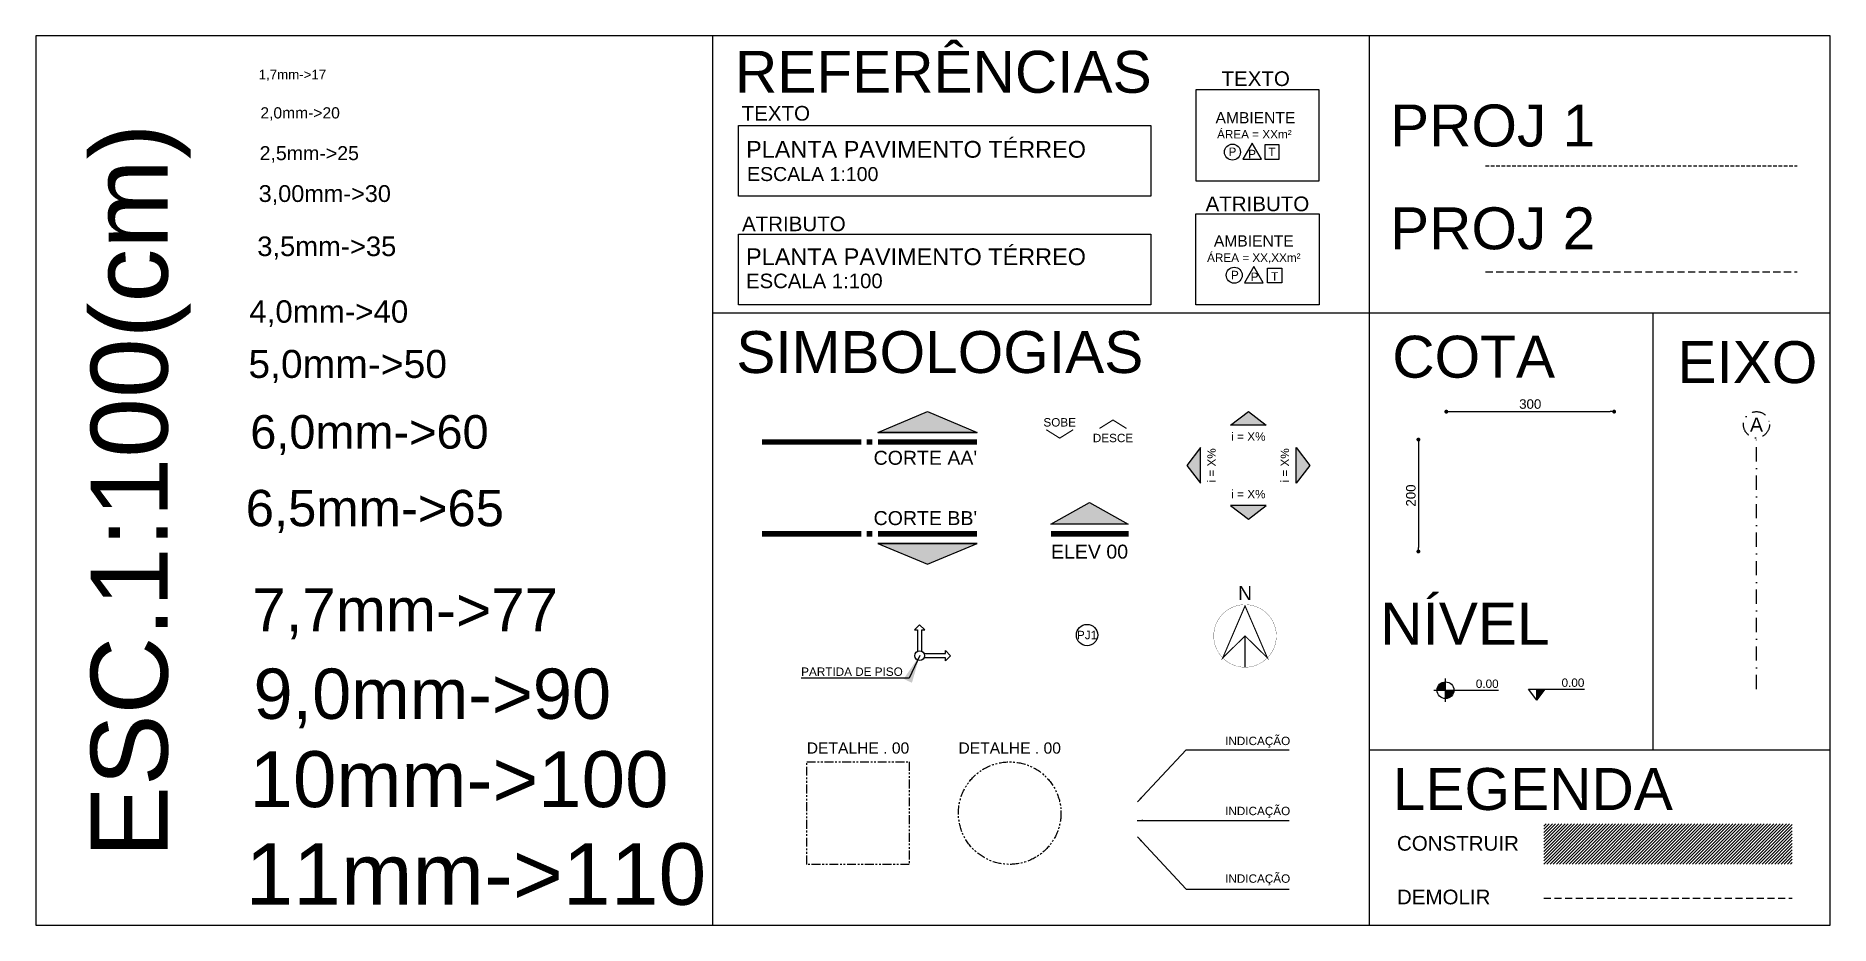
# Model space of a CAD drawing. Header units: millimetres. Extents: x 2839 to 75429, y 16062 to 42710.
# Drawn here: x 22769 to 25977, y 17173 to 18763 of the extents above; entities that cross this region are included whole.
import ezdxf
from ezdxf.enums import TextEntityAlignment as Align

# ---------------------------------------------------------------- set-up
doc = ezdxf.new("R2010")
doc.units = ezdxf.units.MM
for name, pattern in [('DASHDOTX2', [50.8, 25.4, -12.7, 0, -12.7]), ('DASHED', [19.05, 12.7, -6.35]), ('DASHED2', [9.525, 6.35, -3.175]), ('PHANTOM2', [31.75, 15.875, -3.175, 3.175, -3.175, 3.175, -3.175])]:
    doc.linetypes.add(name, pattern=pattern)
for name, color, linetype in [('ARQ_Construir', 150, 'Continuous'), ('ARQ_Cotas', 10, 'Continuous'), ('ARQ_Cotas de Nível', 10, 'Continuous'), ('ARQ_Demolir', 30, 'DASHED'), ('ARQ_Eixo', 10, 'DASHDOTX2'), ('ARQ_Indicações', 10, 'Continuous'), ('ARQ_Projeção 01', 1, 'DASHED2'), ('ARQ_Projeção 02', 2, 'DASHED'), ('ARQ_Simbologia', 50, 'Continuous'), ('ARQ_Texto', 7, 'Continuous')]:
    doc.layers.add(name, color=color, linetype=linetype)
doc.styles.add('100', font='arial.ttf', dxfattribs={"height": 31.25})
doc.styles.add('120', font='arial.ttf', dxfattribs={"height": 37.5})
doc.styles.add('140', font='arial.ttf', dxfattribs={"height": 43.75})
doc.styles.add('175', font='arial.ttf', dxfattribs={"height": 50})
doc.styles.add('200', font='arial.ttf', dxfattribs={"height": 62.5})
doc.styles.add('240', font='arial.ttf', dxfattribs={"height": 75})
doc.styles.add('290', font='arial.ttf', dxfattribs={"height": 81.25})
doc.styles.add('350', font='arial.ttf', dxfattribs={"height": 92.75})
doc.styles.add('400', font='arial.ttf', dxfattribs={"height": 112.5})
doc.styles.add('450', font='arial.ttf', dxfattribs={"height": 125})
doc.styles.add('500', font='arial.ttf', dxfattribs={"height": 137.5})
doc.styles.add('60', font='arial.ttf', dxfattribs={"height": 18.75})
doc.styles.add('80', font='arial.ttf', dxfattribs={"height": 25})
doc.styles.add('COTA', font='arial.ttf')
doc.dimstyles.new('esc_100', dxfattribs={"dimtxt": 17, "dimasz": 7, "dimexe": 10, "dimexo": 5, "dimgap": 0, "dimtad": 0, "dimzin": 12, "dimdsep": 46, "dimtxsty": 'COTA', "dimblk": 'DOT', "dimcen": 0.09, "dimse1": 1, "dimse2": 1, "dimclrd": 256, "dimclre": 256, "dimclrt": 7, "dimaunit": 1, "dimadec": 4, "dimazin": 0, "dimtfac": 0.0048, "dimtix": 1, "dimtmove": 2, "dimatfit": 3, "dimfxl": 1, "dimtvp": 0.773333, "dimtolj": 1, "dimtzin": 12, "dimarcsym": 0})
doc.dimstyles.new('esc_50', dxfattribs={"dimtxt": 8.5, "dimasz": 3.5, "dimexe": 5, "dimexo": 2.5, "dimgap": 0, "dimtad": 0, "dimzin": 12, "dimdsep": 46, "dimtxsty": 'COTA', "dimblk": 'DOT', "dimcen": 0.09, "dimse1": 1, "dimse2": 1, "dimclrd": 256, "dimclre": 256, "dimclrt": 7, "dimaunit": 1, "dimadec": 4, "dimazin": 0, "dimtfac": 0.024, "dimtix": 1, "dimtmove": 2, "dimatfit": 3, "dimfxl": 8, "dimtvp": 0.773333, "dimtolj": 1, "dimtzin": 12, "dimlwd": -1, "dimlwe": -1, "dimarcsym": 0})

msp = doc.modelspace()

# ---------------------------------------------------------------- texts
at = {"layer": 'ARQ_Texto'}
for s, height, style, p in [('REFERÊNCIAS', 75, '120', (24018.556, 18661.186)), ('1,7mm->17', 17, '60', (23166.877, 18685.34)), ('TEXTO', 26.25, '120', (24888.478, 18673.311)), ('PROJ 1', 75, '120', (25189.812, 18565.237)), ('2,0mm->20', 20, '80', (23169.992, 18615.301)), ('TEXTO', 26.25, '120', (24030.502, 18611.398)), ('PLANTA PAVIMENTO TÉRREO', 30, '120', (24038.422, 18545.088)), ('2,5mm->25', 25, '100', (23168.602, 18540.742)), ('ESCALA 1:100', 25, '100', (24040.134, 18503.364)), ('3,00mm->30', 30, '120', (23166.89, 18465.961)), ('ATRIBUTO', 26.25, '120', (24859.989, 18449.474)), ('PROJ 2', 75, '120', (25189.812, 18381.339)), ('ATRIBUTO', 26.25, '120', (24031.121, 18413.7)), ('3,5mm->35', 35, '140', (23164.351, 18369.199)), ('4,0mm->40', 40, '175', (23150.185, 18250.066)), ('SIMBOLOGIAS', 75, '120', (24020.928, 18160.077)), ('COTA', 75, '120', (25193.84, 18151.722)), ('5,0mm->50', 50, '200', (23148.525, 18151.325)), ('EIXO', 75, '120', (25703.581, 18142.056)), ('6,0mm->60', 60, '240', (23151.896, 18024.809)), ('6,5mm->65', 65, '290', (23143.772, 17886.113)), ('7,7mm->77', 77, '350', (23155.334, 17698.27)), ('NÍVEL', 75, '120', (25172.329, 17674.357)), ('9,0mm->90', 90, '400', (23157.636, 17541.598)), ('PARTIDA DE PISO', 15, '60', (24136.909, 17618.495)), ('10mm->100', 100, '450', (23150.54, 17383.832)), ('LEGENDA', 75, '120', (25194.843, 17378.669)), ('CONSTRUIR', 26.25, '120', (25202.236, 17305.925)), ('11mm->110', 110, '500', (23143.065, 17209.145)), ('DEMOLIR', 26.25, '120', (25202.236, 17209.999))]:
    msp.add_text(s, height=height, dxfattribs=dict(at, style=style)).set_placement(p)
for s, height, style, p in [('AMBIENTE', 20, '80', (24949.204, 18606.614)), ('ÁREA = XXm²', 15, '60', (24947.202, 18579.543)), ('P', 15, '60', (24908.116, 18548.217)), ('P', 15, '60', (24943.162, 18544.223)), ('T', 15, '60', (24978.664, 18548.217)), ('SOBE', 15, '60', (24599.162, 18064.388)), ('DESCE', 15, '60', (24694.458, 18036.399)), ('i = X%%%', 15, '60', (24936.613, 18039.06)), ('i = X%%%', 15, '60', (24936.613, 17936.084)), ('ELEV 00', 25, '100', (24652.512, 17828.166)), ('DETALHE . 00', 20, '80', (24238.526, 17479.486)), ('DETALHE . 00', 20, '80', (24509.755, 17479.486))]:
    msp.add_text(s, height=height, dxfattribs=dict(at, style=style)).set_placement(p, align=Align.CENTER)
at = {"layer": 'ARQ_Texto', "style": '500'}
msp.add_text('ESC.1:100(cm)', height=137.5, rotation=90, dxfattribs=at).set_placement((23004.181, 17293.314))
at = {"layer": 'ARQ_Texto', "style": '100'}
msp.add_text('A', height=25, dxfattribs=at).set_placement((25845.035, 18067.727), align=Align.MIDDLE)
at = {"layer": 'ARQ_Texto'}
for s, height, style, p in [("CORTE AA'", 25, '100', (24451.604, 17995.983)), ("CORTE BB'", 25, '100', (24451.604, 17888.188)), ('0.00', 15, '60', (25537.291, 17598.885)), ('0.00', 15, '60', (25383.991, 17596.928))]:
    msp.add_text(s, height=height, dxfattribs=dict(at, style=style)).set_placement(p, align=Align.RIGHT)
at = {"layer": 'ARQ_Texto', "style": '60'}
for p in [(24878.096, 17994.924), (25009.162, 17994.914)]:
    msp.add_text('i = X%%%', height=15, rotation=90, dxfattribs=at).set_placement(p, align=Align.CENTER)
at = {"layer": 'ARQ_Texto', "char_height": 15, "attachment_point": 1, "style": '60'}
for insert, width in [((24894.949, 17509.715), 114.70574), ((24894.949, 17384.446), 114.55498), ((24894.949, 17263.529), 114.70574)]:
    msp.add_mtext('INDICAÇÃO', dxfattribs=dict(at, insert=insert, width=width))
at = {"layer": 'ARQ_Texto', "style": '60'}
msp.add_attdef('PJ1', text='', height=15, dxfattribs=at).set_placement((24648.123, 17691.467), align=Align.MIDDLE)

# ---------------------------------------------------------------- blocks, each defined once
blk = doc.blocks.new('_Dot')
at = {"color": 0, "linetype": 'ByBlock', "lineweight": -2}
blk.add_line((-0.5, 0), (-1, 0), dxfattribs=at)
at = {"color": 0, "linetype": 'ByBlock', "const_width": 0.5}
blk.add_lwpolyline([(-0.25, 0, 1), (0.25, 0, 1)], format="xyb", close=True, dxfattribs=at)
blk = doc.blocks.new('*D33')
at = {"layer": 'ARQ_Cotas', "lineweight": -2}
blk.add_line((25297.5, 18091), (25583.5, 18091), dxfattribs=at)
at = {"layer": 'DEFPOINTS', "color": 0}
for p in [(25590.5, 18091), (25290.5, 18041), (25590.5, 18041)]:
    blk.add_point(p, dxfattribs=at)
at = {"layer": 'ARQ_Cotas', "lineweight": -2, "xscale": 7, "yscale": 7, "zscale": 7, "rotation": 180}
blk.add_blockref('_Dot', (25290.5, 18091), dxfattribs=at)
at = {"layer": 'ARQ_Cotas', "lineweight": -2, "xscale": 7, "yscale": 7, "zscale": 7}
blk.add_blockref('_Dot', (25590.5, 18091), dxfattribs=at)
at = {"layer": 'ARQ_Cotas', "color": 7, "insert": (25440.5, 18104.5), "char_height": 17, "attachment_point": 5, "style": 'COTA'}
blk.add_mtext('\\A1;300', dxfattribs=at)
blk = doc.blocks.new('A$C061752A4')
h = blk.add_hatch(color=256)
h.paths.add_polyline_path([(2, 7.5, 0.414214), (-5.5, 0), (2, 0)])
h.paths.add_polyline_path([(9.5, 0), (2, 0), (2, -7.5, 0.414214)])
for p, q in [((2, -10.5), (2, 10.5)), ((-8.5, 0), (49.5, 0))]:
    blk.add_line(p, q)
blk.add_circle((2, 0), 7.5)
blk = doc.blocks.new('A$C53301501')
blk.add_hatch(color=256).paths.add_polyline_path([(7.5, 10), (0, 10), (0, 0)])
for p, q in [((-7.5, 10), (42.5, 10)), ((0, 0), (-7.5, 10)), ((0, 0), (0, 10)), ((0, 0), (7.5, 10))]:
    blk.add_line(p, q)
blk = doc.blocks.new('A$C291E434F')
for points in [[(2, 3.9), (2, 23.1), (4.6, 23.1), (0, 27.7), (-4.6, 23.1), (-2, 23.1), (-2, 3.9)], [(3.9, 2), (23.1, 2), (23.1, 4.6), (27.7, 0), (23.1, -4.6), (23.1, -2), (3.9, -2)]]:
    blk.add_lwpolyline(points)
blk.add_circle((0, 0), 4.34)
blk = doc.blocks.new('A$C164A0A55')
blk.add_hatch(color=256).paths.add_polyline_path([(16, 0), (-16, 0), (0, 12.2)])
for p, q in [((-16, 0), (0, 12.2)), ((16, 0), (-16, 0)), ((0, 12.2), (16, 0))]:
    blk.add_line(p, q)
at = {"layer": 'ARQ_Simbologia'}
blk.add_line((16, 0), (16, 0), dxfattribs=at)
blk = doc.blocks.new('*D34')
at = {"layer": 'ARQ_Cotas', "lineweight": -2}
blk.add_line((25240.5, 18034), (25240.5, 17848), dxfattribs=at)
at = {"layer": 'DEFPOINTS', "color": 0}
for p in [(25290.5, 18041), (25240.5, 17841), (25290.5, 17841)]:
    blk.add_point(p, dxfattribs=at)
at = {"layer": 'ARQ_Cotas', "lineweight": -2, "xscale": 7, "yscale": 7, "zscale": 7}
for p, rotation in [((25240.5, 18041), 90), ((25240.5, 17841), 270)]:
    blk.add_blockref('_Dot', p, dxfattribs=dict(at, rotation=rotation))
at = {"layer": 'ARQ_Cotas', "color": 7, "insert": (25227.1, 17941), "char_height": 17, "attachment_point": 5, "rotation": 90, "style": 'COTA'}
blk.add_mtext('\\A1;200', dxfattribs=at)
blk = doc.blocks.new('IND-LOCAL-1')
at = {"layer": 'ARQ_Simbologia'}
blk.add_lwpolyline([(25.3, -32.6), (46.2, -32.6), (35.8, -14.5)], close=True, dxfattribs=at)
blk.add_lwpolyline([(67.2, -32.6), (51.1, -32.6), (51.1, -16.5), (67.2, -16.5), (67.2, -32.6)], dxfattribs=at)
blk.add_circle((13.9, -24.2), 8.93, dxfattribs=at)
at = {"layer": 'ARQ_Texto', "style": 'COTA'}
for tag, p, height in [('LOCAL', (-1.1, 17.9), 12.5), ('LOCAL-1', (-1.1, 0.4), 12.5), ('AREA', (1.5, -16.1), 7.5)]:
    blk.add_attdef(tag, p, '', height=height, dxfattribs=at)
for tag, p in [('PISO', (12.8, -25.2)), ('PAR', (35.2, -24.8)), ('TETO', (58.4, -25.4))]:
    blk.add_attdef(tag, text='', height=7.5, dxfattribs=at).set_placement(p, align=Align.MIDDLE)
blk = doc.blocks.new('IND-DESENHOS')
at = {"layer": 'ARQ_Texto', "style": 'COTA'}
for tag, p, height in [('DESENHO1', (0, 25), 20), ('DESENHO', (0, 0), 20), ('ESCALA', (0, -15), 10), ('AREA', (0, -30), 10)]:
    blk.add_attdef(tag, p, '', height=height, dxfattribs=at)
blk = doc.blocks.new('A$C5CB55066')
at = {"layer": 'ARQ_Simbologia'}
blk.add_hatch(color=256, dxfattribs=at).paths.add_polyline_path([(670, 195), (1113, 9), (226, 9)])
blk.add_line((226, 9), (1113, 9), dxfattribs=at)
blk.add_lwpolyline([(670, 195), (1113, 9), (226, 9)], close=True, dxfattribs=at)
at = {"layer": 'ARQ_Simbologia', "const_width": 50}
for points in [[(-811, -77), (76, -77)], [(176, -77), (126, -77)], [(1113, -77), (226, -77)]]:
    blk.add_lwpolyline(points, dxfattribs=at)
blk = doc.blocks.new('A$C4C9A12F2')
at = {"layer": 'ARQ_Simbologia'}
h = blk.add_hatch(color=256, dxfattribs=at)
h.paths.add_polyline_path([(30, 76), (376, -117), (-315, -117)])
edge = h.paths.add_edge_path(flags=17)
edge.add_line((376, -117), (-315, -117))
blk.add_line((376, -117), (-315, -117), dxfattribs=at)
blk.add_lwpolyline([(30, 76), (376, -117), (-315, -117)], close=True, dxfattribs=at)
at = {"layer": 'ARQ_Simbologia', "const_width": 50}
blk.add_lwpolyline([(-315, -204), (380, -204)], dxfattribs=at)
blk = doc.blocks.new('A$C51210F19')
at = {"layer": 'ARQ_Simbologia', "const_width": 0.8}
blk.add_lwpolyline([(-112.3, 2.1, 1), (111.7, 2.1, 1), (-112.3, 2.1, 1)], format="xyb", dxfattribs=at)
at = {"layer": 'ARQ_Simbologia', "const_width": 4}
for points in [[(-79.9, -76.2), (-0.3, 109.3), (79.5, -76), (-0.3, 2.1), (-79.9, -76.2)], [(-0.3, 2.1), (-0.3, -109.9)]]:
    blk.add_lwpolyline(points, dxfattribs=at)
blk = doc.blocks.new('A$C50354E6C')
at = {"layer": 'ARQ_Simbologia', "xscale": 0.5, "yscale": 0.5, "zscale": 0.5}
blk.add_blockref('A$C51210F19', (-2.8, 0.4), dxfattribs=at)
at = {"layer": 'ARQ_Simbologia', "color": 7, "style": '100'}
blk.add_text('N', height=25, dxfattribs=at).set_placement((-3, 65.8), align=Align.CENTER)

# ---------------------------------------------------------------- dimensions: what is measured, and where the dimension line sits
at = {"layer": 'ARQ_Cotas'}
dim = msp.add_linear_dim(base=(25590.516, 18091.045), p1=(25290.516, 18041.045), p2=(25590.516, 18041.045), dimstyle='esc_100', dxfattribs=at)
dim.commit()
dim.dimension.update_dxf_attribs({"geometry": '*D33', "text_midpoint": (25440.516, 18104.479)})
dim = msp.add_linear_dim(base=(25240.516, 17841.045), p1=(25290.516, 18041.045), p2=(25290.516, 17841.045), angle=270, dimstyle='esc_100', dxfattribs=at)
dim.commit()
dim.dimension.update_dxf_attribs({"geometry": '*D34', "text_midpoint": (25227.091, 17941.045)})

# ---------------------------------------------------------------- hatches: boundary and pattern name
at = {"layer": 'ARQ_Construir'}
h = msp.add_hatch(dxfattribs=at)
h.set_pattern_fill('_USER', color=256, scale=4, angle=45, style=0, pattern_type=0)
h.set_pattern_definition([(45, (25464.648, 17282.0587), (-2.828427, 2.828427), [])])
h.paths.add_polyline_path([(25908.78, 17354.04), (25464.648, 17354.04), (25464.648, 17282.059), (25908.78, 17282.059)])

# ---------------------------------------------------------------- linework, layer by layer
for p, q in [((23978.939, 17172.806), (23978.939, 18762.946)), ((25152.834, 17172.806), (25152.834, 18762.946)), ((23978.939, 18267.466), (25976.698, 18267.466)), ((25659.474, 18267.466), (25659.474, 17486.41)), ((25152.834, 17486.41), (25976.698, 17486.41))]:
    msp.add_line(p, q)
for points in [[(25976.698, 18762.946), (22768.557, 18762.946), (22768.557, 17172.806), (25976.698, 17172.806)], [(25063.353, 18666.617), (24842.34, 18666.617), (24842.34, 18503.593), (25063.353, 18503.593)], [(24024.628, 18602.948), (24762.262, 18602.948), (24762.262, 18476.364), (24024.628, 18476.364)], [(24842.34, 18444.944), (25063.353, 18444.944), (25063.353, 18281.921), (24842.34, 18281.921)], [(24024.628, 18408.505), (24762.262, 18408.505), (24762.262, 18281.921), (24024.628, 18281.921)]]:
    msp.add_lwpolyline(points, close=True)
at = {"layer": 'ARQ_Demolir'}
msp.add_line((25464.648, 17221.099), (25908.78, 17221.099), dxfattribs=at)
at = {"layer": 'ARQ_Eixo'}
msp.add_line((25845.035, 17594.923), (25845.035, 18044.409), dxfattribs=at)
msp.add_circle((25845.035, 18067.727), 23.318, dxfattribs=at)
at = {"layer": 'ARQ_Indicações', "linetype": 'PHANTOM2'}
msp.add_lwpolyline([(24146.876, 17464.718), (24330.175, 17464.718), (24330.175, 17281.42), (24146.876, 17281.42)], close=True, dxfattribs=at)
at = {"layer": 'ARQ_Indicações'}
msp.add_circle((24648.123, 17691.467), 19.168, dxfattribs=at)
at = {"layer": 'ARQ_Indicações', "linetype": 'PHANTOM2'}
msp.add_circle((24509.755, 17373.069), 91.649, dxfattribs=at)
at = {"layer": 'ARQ_Projeção 01'}
msp.add_line((25360.668, 18530.834), (25917.832, 18530.834), dxfattribs=at)
at = {"layer": 'ARQ_Projeção 02'}
msp.add_line((25360.668, 18341.167), (25917.832, 18341.167), dxfattribs=at)
at = {"layer": 'ARQ_Simbologia'}
for points in [[(24959.883, 18542.244), (24943.162, 18571.206), (24926.441, 18542.244)], [(24965.801, 18542.244), (24991.527, 18542.244), (24991.527, 18567.969), (24965.801, 18567.969)]]:
    msp.add_lwpolyline(points, close=True, dxfattribs=at)
at = {"layer": 'ARQ_Simbologia', "const_width": 2}
for points in [[(24670.369, 18060.991), (24694.458, 18076.027), (24718.501, 18060.953)], [(24575.118, 18058.706), (24599.162, 18043.631), (24623.25, 18058.668)]]:
    msp.add_lwpolyline(points, dxfattribs=at)
at = {"layer": 'ARQ_Simbologia'}
msp.add_circle((24908.116, 18555.106), 14.292, dxfattribs=at)

# ---------------------------------------------------------------- block references
at = {"layer": 'ARQ_Cotas de Nível', "xscale": 2, "yscale": 2, "zscale": 2}
for name, p in [('A$C061752A4', (25284.905, 17592.841)), ('A$C53301501', (25452.291, 17574.883))]:
    msp.add_blockref(name, p, dxfattribs=at)
at = {"layer": 'ARQ_Simbologia'}
for name, p, xscale, yscale, zscale in [('A$C5CB55066', (24228.992, 18052.11), 0.2000000000043656, 0.2000000000043656, 0.2), ('A$C164A0A55', (24936.613, 18066.674), 2, 2, 2), ('A$C4C9A12F2', (24646.467, 17913.344), 0.2000000000043656, 0.2000000000043656, 0.2), ('A$C291E434F', (24348.742, 17654.576), 2, 2, 2)]:
    msp.add_blockref(name, p, dxfattribs=dict(at, xscale=xscale, yscale=yscale, zscale=zscale))
for name, p, xscale, yscale, zscale, rotation in [('A$C164A0A55', (24851.134, 17994.914), -2, 2, 2, 90), ('A$C164A0A55', (25022.073, 17994.914), 2, 2, 2, 270), ('A$C164A0A55', (24936.613, 17923.173), -2, 2, 2, 180), ('A$C5CB55066', (24228.992, 17857.078), -0.2000000000043656, 0.2000000000043656, 0.2, 180)]:
    msp.add_blockref(name, p, dxfattribs=dict(at, xscale=xscale, yscale=yscale, zscale=zscale, rotation=rotation))
msp.add_blockref('A$C50354E6C', (24933.52, 17688.466), dxfattribs=at)
at = {"layer": 'ARQ_Texto'}
ref = msp.add_blockref('IND-DESENHOS', (24038.341, 18353.022), dxfattribs=dict(at, xscale=4, yscale=4, zscale=4))
ref.add_attrib('DESENHO', 'PLANTA PAVIMENTO TÉRREO', (24038.341, 18353.022), dxfattribs={"height": 30, "style": 'COTA'})
ref.add_attrib('ESCALA', 'ESCALA 1:100', (24038.341, 18311.792), dxfattribs={"height": 26, "style": 'COTA'})
ref = msp.add_blockref('IND-LOCAL-1', (24889.027, 18373.717), dxfattribs=dict(at, xscale=1.599999999976717, yscale=1.599999999998545, zscale=1.6))
ref.add_attrib('LOCAL-1', 'AMBIENTE', dxfattribs={"height": 20, "style": 'COTA'}).set_placement((24946.265, 18396.271), align=Align.MIDDLE)
ref.add_attrib('AREA', 'ÁREA = XX,XXm²', dxfattribs={"height": 15, "style": 'COTA'}).set_placement((24946.265, 18366.9), align=Align.MIDDLE)
ref.add_attrib('TETO', 'P', dxfattribs={"height": 15, "style": 'COTA'}).set_placement((24947.732, 18332.19), align=Align.MIDDLE)
ref.add_attrib('PAR', 'T', dxfattribs={"height": 15, "style": 'COTA'}).set_placement((24983.59, 18332.802), align=Align.MIDDLE)
ref.add_attrib('PISO', 'P', dxfattribs={"height": 15, "style": 'COTA'}).set_placement((24912.472, 18335.306), align=Align.MIDDLE)

msp.set_redraw_order([(e.dxf.handle, doc.entitydb.next_handle()) for e in msp.query("TEXT MTEXT ATTDEF DIMENSION ARC_DIMENSION")])  # texts and dimensions are drawn at this point

# ---------------------------------------------------------------- leaders
at = {"layer": 'ARQ_Indicações'}
for points, dimstyle, override in [([(24348.928, 17654.792), (24329.931, 17614.57), (24136.773, 17614.57)], 'esc_50', {"dimasz": 50}), ([(24738.337, 17393.141), (24825.017, 17486.41), (25009.655, 17486.41)], 'esc_100', {"dimasz": 10}), ([(24737.978, 17359.801), (25009.504, 17359.801)], 'esc_100', {"dimasz": 10}), ([(24738.337, 17330.504), (24825.017, 17237.235), (25009.655, 17237.235)], 'esc_100', {"dimasz": 10})]:
    msp.add_leader(points, dimstyle=dimstyle, override=override, dxfattribs=at)

doc.saveas('drawing.dxf')
